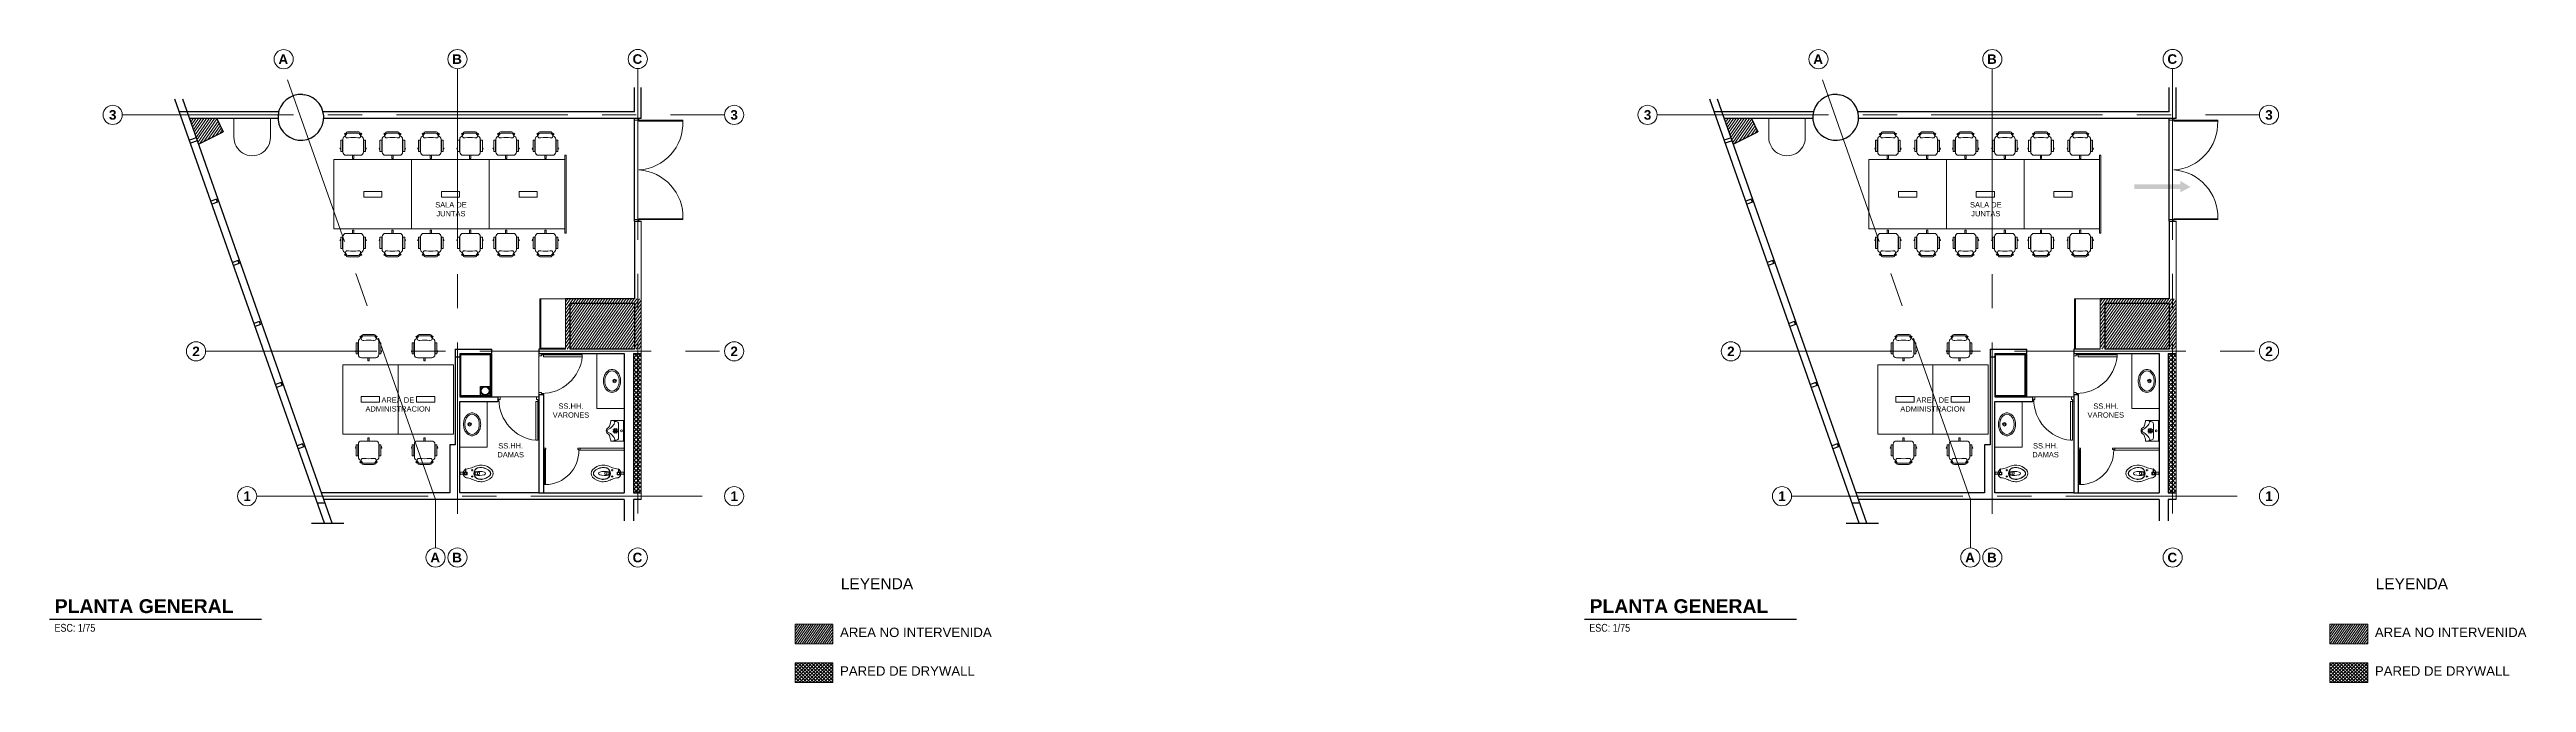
# Model space of a CAD drawing. Header units: millimetres. Extents: x 2107.8 to 2199.3, y 1778.1 to 1795.2.
# Drawn here: x 2107.8 to 2162, y 1780.6 to 1794.5 of the extents above; entities that cross this region are included whole.
import ezdxf
from ezdxf.enums import TextEntityAlignment as Align

# ---------------------------------------------------------------- set-up
doc = ezdxf.new("R2010")
doc.units = ezdxf.units.MM
doc.linetypes.add('CENTRO', pattern=[2, 1.25, -0.25, 0.25, -0.25])
doc.layers.get('0').update_dxf_attribs({"true_color": 0xf7f7f7})
for name, color, linetype, lineweight in [('A-03 DISTRIBUCION PISO 7$0$AREA NO INTERVENIDA', 8, 'Continuous', 5), ('A_MAMPARAS_PUERTAS', 251, 'Continuous', 5), ('AR_EJES', 8, 'CENTRO', 5), ('MOBILIARIOS', 7, 'Continuous', 5), ('TEXTURAS', 253, 'Continuous', 0)]:
    doc.layers.add(name, color=color, linetype=linetype, lineweight=lineweight)
for name, color, linetype in [('AR_HATCH MUROS', 8, 'Continuous'), ('AR_MOBI SQUADRA', 8, 'Continuous'), ('ARTEFACTO', 9, 'Continuous'), ('CARP-2', 2, 'Continuous'), ('DETALLES', 8, 'Continuous'), ('Pavimentos', 8, 'Continuous'), ('Ruta de evacuacion 2', 10, 'Continuous'), ('TABIQUES_General', 3, 'Continuous'), ('TET-TITULOS', 2, 'Continuous'), ('TEXTO', 4, 'Continuous')]:
    doc.layers.add(name, color=color, linetype=linetype)
doc.styles.add('A-03 DISTRIBUCION PISO 7$0$Standard', font='arial.ttf')
doc.styles.add('Acotaciones', font='ARIALN.TTF')
doc.styles.add('Ambientes', font='swisseb.ttf', dxfattribs={"height": 0.15})
doc.styles.add('Nombre Titulos 1-50', font='', dxfattribs={"height": 0.175})
doc.styles.add('TEXTO-100', font='arial.ttf', dxfattribs={"height": 0.15})
doc.styles.get('Nombre Titulos 1-50').set_extended_font_data('Arial', bold=True)

msp = doc.modelspace()

# ---------------------------------------------------------------- texts
at = {"layer": 'A-03 DISTRIBUCION PISO 7$0$AREA NO INTERVENIDA', "attachment_point": 1, "style": 'A-03 DISTRIBUCION PISO 7$0$Standard'}
for s, insert, char_height, width in [('{\\C251;LEYENDA}', (2125.123, 1782.868), 0.243, 18.30989), ('{\\C251;LEYENDA}', (2158.718, 1782.868), 0.243, 18.30989), ('{\\C251;AREA NO INTERVENIDA}', (2125.107, 1781.785), 0.20655, 15.56341), ('{\\C251;AREA NO INTERVENIDA}', (2158.702, 1781.785), 0.20655, 15.56341), ('{\\C251;PARED DE DRYWALL}', (2125.107, 1780.938), 0.20655, 15.56341), ('{\\C251;PARED DE DRYWALL}', (2158.702, 1780.938), 0.20655, 15.56341)]:
    msp.add_mtext(s, dxfattribs=dict(at, insert=insert, char_height=char_height, width=width))
at = {"layer": 'AR_EJES', "linetype": 'Continuous', "style": 'Nombre Titulos 1-50', "text_generation_flag": 6}
for s, p in [('A', (2112.92, 1794.241)), ('B', (2116.724, 1794.242)), ('C', (2120.672, 1794.244)), ('A', (2146.515, 1794.241)), ('B', (2150.319, 1794.242)), ('C', (2154.267, 1794.244)), ('3', (2109.187, 1793.02)), ('3', (2122.789, 1793.02, 0)), ('3', (2142.782, 1793.02)), ('3', (2156.384, 1793.02, 0)), ('2', (2111.011, 1787.84)), ('2', (2122.789, 1787.84)), ('2', (2144.606, 1787.84)), ('2', (2156.384, 1787.84)), ('1', (2112.129, 1784.665)), ('1', (2122.789, 1784.665)), ('1', (2145.724, 1784.665)), ('1', (2156.384, 1784.665)), ('A', (2116.245, 1783.321)), ('B', (2116.724, 1783.321)), ('C', (2120.672, 1783.321)), ('A', (2149.84, 1783.321)), ('B', (2150.319, 1783.321)), ('C', (2154.267, 1783.321))]:
    msp.add_text(s, height=0.21, rotation=180, dxfattribs=at).set_placement(p, align=Align.MIDDLE)
at = {"layer": 'TET-TITULOS', "color": 7, "char_height": 0.11695, "attachment_point": 1, "style": 'TEXTO-100'}
for s, width, insert in [('\\pxqc;AREA DE\\PADMINISTRACION', 0.73118, (2115.062, 1786.831)), ('\\pxqc;SS.HH.\\PVARONES', 0.98308, (2118.725, 1786.698)), ('\\pxqc;AREA DE\\PADMINISTRACION', 0.73118, (2148.657, 1786.831)), ('\\pxqc;SS.HH.\\PVARONES', 0.98308, (2152.32, 1786.698)), ('\\pxqc;SS.HH.\\PDAMAS', 0.73118, (2117.532, 1785.828)), ('\\pxqc;SS.HH.\\PDAMAS', 0.73118, (2151.127, 1785.828))]:
    msp.add_mtext_dynamic_manual_height_columns(s, width=width, gutter_width=0.25, heights=[0], dxfattribs=dict(at, insert=insert))
at = {"layer": 'TEXTO', "color": 7}
for s, height, style, p in [('PLANTA GENERAL', 0.30375, 'Ambientes', (2107.917, 1782.104)), ('PLANTA GENERAL', 0.30375, 'Ambientes', (2141.512, 1782.104)), ('ESC: 1/75', 0.1711, 'Acotaciones', (2107.912, 1781.695)), ('ESC: 1/75', 0.1711, 'Acotaciones', (2141.507, 1781.695))]:
    msp.add_text(s, height=height, dxfattribs=dict(at, style=style)).set_placement(p)
at = {"layer": 'TEXTURAS', "color": 7, "lineweight": 5, "char_height": 0.11695, "attachment_point": 1, "style": 'TEXTO-100'}
for insert in [(2116.225, 1791.109), (2149.82, 1791.109)]:
    msp.add_mtext_dynamic_manual_height_columns('\\pxqc;SALA DE\\PJUNTAS', width=0.73118, gutter_width=0.25, heights=[0], dxfattribs=dict(at, insert=insert))

# ---------------------------------------------------------------- blocks, each defined once
blk = doc.blocks.new('A$C315A2A83')
at = {"layer": 'A_MAMPARAS_PUERTAS', "color": 251, "lineweight": 0}
for points in [[(0.1, 0.875), (0.055, 0.875), (0.055, 0.85), (0, 0.85), (0, 0.9), (0.1, 0.9)], [(0.95, 0.83), (0.95, 0.875), (0.1, 0.875), (0.1, 0.83)], [(0.1, 0.025), (0.055, 0.025), (0.055, 0.05), (0, 0.05), (0, 0), (0.1, 0)]]:
    blk.add_lwpolyline(points, close=True, dxfattribs=at)
blk.add_arc((0.054, 0.926), 0.901, 270.0515, 353.8875, dxfattribs=at)
blk = doc.blocks.new('A$C1FDD0FC0')
at = {"layer": 'A_MAMPARAS_PUERTAS', "color": 251, "lineweight": 0}
for p, q in [((0.036, 0.964), (0.038, 0.964)), ((0.036, 0.964), (0.038, 0.964)), ((2.212, 0.964), (2.214, 0.964)), ((2.212, 0.964), (2.214, 0.964))]:
    blk.add_line(p, q, dxfattribs=at)
for points in [[(0.036, 0.964), (0, 0.964), (0, 1.063), (0.036, 1.063)], [(0.036, 0.964), (0, 0.964), (0, 1.063), (0.036, 1.063)], [(0.056, 0), (0.038, 0), (0.038, 0.964), (0.056, 0.964)], [(0.056, 0), (0.038, 0), (0.038, 0.964), (0.056, 0.964)], [(2.194, 0.002), (2.212, 0.002), (2.212, 0.964), (2.194, 0.964)], [(2.194, 0.002), (2.212, 0.002), (2.212, 0.964), (2.194, 0.964)], [(2.214, 0.964), (2.25, 0.964), (2.25, 1.063), (2.214, 1.063)], [(2.214, 0.964), (2.25, 0.964), (2.25, 1.063), (2.214, 1.063)]]:
    blk.add_lwpolyline(points, close=True, dxfattribs=at)
for centre, radius, start, end in [((0.096, 1.031), 1.031, 267.7623, 356.3132), ((0.096, 1.031), 1.031, 267.7623, 356.3132), ((2.152, 1.031), 1.03, 183.7034, 272.3274), ((2.152, 1.031), 1.03, 183.7034, 272.3274)]:
    blk.add_arc(centre, radius, start, end, dxfattribs=at)
blk = doc.blocks.new('SAPLS512')
at = {"color": 251, "lineweight": 0}
for p, q in [((-0.203, -0.206), (-0.225, -0.206)), ((-0.203, -0.206), (-0.203, -0.163)), ((0.151, -0.11), (-0.151, -0.11)), ((0.203, -0.206), (0.203, -0.163)), ((0.203, -0.206), (0.225, -0.206))]:
    blk.add_line(p, q, dxfattribs=at)
blk.add_lwpolyline([(0.203, -0.28), (0.225, -0.28), (0.225, 0), (-0.225, 0), (-0.225, -0.28), (-0.203, -0.28), (-0.122, -0.303, -0.087584), (-0.081, -0.321, -0.140472), (-0.071, -0.334, 0.652509), (0.071, -0.334, -0.140472), (0.081, -0.321, -0.087584), (0.122, -0.303, 0.011964)], format="xyb", close=True, dxfattribs=at)
for centre, radius in [((-0.045, -0.151), 0.003), ((-0.045, -0.169), 0.003), ((-0.045, -0.187), 0.003), ((-0.045, -0.205), 0.003), ((-0.027, -0.133), 0.003), ((-0.027, -0.151), 0.003), ((-0.027, -0.169), 0.003), ((-0.027, -0.187), 0.003), ((-0.027, -0.205), 0.003), ((-0.027, -0.223), 0.003), ((0, -0.047), 0.02), ((-0.009, -0.133), 0.003), ((-0.009, -0.151), 0.003), ((-0.009, -0.169), 0.003), ((-0.009, -0.187), 0.003), ((-0.009, -0.205), 0.003), ((-0.009, -0.223), 0.003), ((0.009, -0.133), 0.003), ((0.009, -0.151), 0.003), ((0.009, -0.169), 0.003), ((0.009, -0.187), 0.003), ((0.009, -0.205), 0.003), ((0.009, -0.223), 0.003), ((0.027, -0.133), 0.003), ((0.027, -0.151), 0.003), ((0.027, -0.169), 0.003), ((0.027, -0.187), 0.003), ((0.027, -0.205), 0.003), ((0.027, -0.223), 0.003), ((0.045, -0.151), 0.003), ((0.045, -0.169), 0.003), ((0.045, -0.187), 0.003), ((0.045, -0.205), 0.003)]:
    blk.add_circle(centre, radius, dxfattribs=at)
for centre, radius, start, end in [((-0.151, -0.163), 0.0527, 90, 180), ((-0.299, -0.464), 0.296, 24.3502, 70.7867), ((0.002, -0.319), 0.0391, 215.4534, 266.6078), ((-0.002, -0.319), 0.0391, 273.3922, 324.5466), ((0.299, -0.464), 0.296, 109.2133, 155.6498), ((0.151, -0.163), 0.0527, 0, 90)]:
    blk.add_arc(centre, radius, start, end, dxfattribs=at)
blk = doc.blocks.new('A$C50285F30')
at = {"color": 251, "lineweight": 0}
blk.add_arc((0.036, 0.739), 0.739, 270.8605, 0.8817, dxfattribs=at)
at = {"layer": 'CARP-2', "color": 251, "lineweight": 0}
for points in [[(0.025, 0.75), (0.025, 0.77), (0.05, 0.77), (0.05, 0.8), (0, 0.8), (0, 0.75)], [(0.047, 0), (0.025, 0), (0.025, 0.75), (0.047, 0.75)], [(0.775, 0.75), (0.775, 0.77), (0.75, 0.77), (0.75, 0.8), (0.8, 0.8), (0.8, 0.75)]]:
    blk.add_lwpolyline(points, close=True, dxfattribs=at)
blk = doc.blocks.new('Planta WC Carlton ADA fluxometro piso')
at = {"layer": 'ARTEFACTO', "color": 251, "linetype": 'Continuous', "lineweight": 0, "ltscale": 0.01}
for p, q in [((60132, 5191), (60141, 5191)), ((60132, 5191), (60132, 5124)), ((60132, 5124), (60141, 5124)), ((60141, 5191), (60141, 5124)), ((60141, 5178), (60229, 5178)), ((60141, 5134), (60229, 5134)), ((60290, 5188), (60229, 5188)), ((60229, 5188), (60229, 5127)), ((60229, 5127), (60255, 5127)), ((60255, 5128), (60255, 5064)), ((60263, 5128), (60263, 5064)), ((60263, 5127), (60290, 5127)), ((60290, 5127), (60290, 5188))]:
    blk.add_line(p, q, dxfattribs=at)
at = {"layer": 'ARTEFACTO', "color": 251, "linetype": 'Continuous', "lineweight": 0}
for p, q in [((60422, 5228), (60376, 5228)), ((60422, 5088), (60376, 5088)), ((60399, 5251), (60399, 5204)), ((60399, 5111), (60399, 5064)), ((60561, 5170), (60561, 5146))]:
    blk.add_line(p, q, dxfattribs=at)
at = {"layer": 'ARTEFACTO', "color": 251, "linetype": 'Continuous', "lineweight": 0, "ltscale": 0.01}
blk.add_circle((60259, 5158), 29.8, dxfattribs=at)
at = {"layer": 'ARTEFACTO', "color": 251, "linetype": 'Continuous', "lineweight": 0}
for centre, radius in [((60259, 5158), 27.8), ((60259, 5158), 20.2), ((60399, 5228), 7.14), ((60399, 5088), 7.14)]:
    blk.add_circle(centre, radius, dxfattribs=at)
for centre, radius, start, end in [((60311, 5158), 106, 127.6997, 232.3003), ((60277, 5201), 50.8, 98.3972, 127.6997), ((60277, 5114), 50.8, 232.3003, 261.6028), ((60259, 5064), 4.07, 180, 0), ((60181, 5853), 608, 278.3972, 290.031), ((60181, 4463), 608, 69.969, 81.6028), ((61010, 3856), 1555, 109.0469, 113.5193), ((61010, 6459), 1555, 246.4807, 250.9531), ((60566, 5158), 129, 111.8669, 248.1331), ((60566, 5158), 126, 111.8669, 248.1331), ((60509, 5158), 55.8, 142.7784, 217.2217), ((60475, 5184), 12.7, 98.5007, 142.7784), ((60475, 5132), 12.7, 217.2217, 261.4581), ((60523, 5158), 57, 164.5629, 180), ((60523, 5158), 57, 180, 195.4371), ((60507, 5162), 40.8, 146.3099, 164.5629), ((60507, 5153), 40.8, 195.4371, 213.6901), ((60551, 4674), 528, 76.9883, 98.5007), ((60497, 5169), 29, 121.8535, 146.3099), ((60497, 5147), 29, 213.6901, 238.1465), ((60551, 5640), 526, 261.4581, 283.0477), ((60491, 5179), 17.3, 90, 121.8535), ((60491, 5137), 17.3, 238.1465, 270), ((60491, 5179), 17.3, 58.1465, 90), ((60491, 5137), 17.3, 270, 301.8535), ((60473, 5019), 178, 61.6662, 83.0287), ((60473, 5296), 178, 276.9713, 298.3338), ((60485, 5169), 29, 33.6901, 58.1465), ((60485, 5147), 29, 301.8535, 326.3099), ((60598, 5025), 315, 85.8332, 107.569), ((60598, 5290), 315, 252.431, 274.1668), ((60475, 5162), 40.8, 15.4371, 33.6901), ((60475, 5153), 40.8, 326.3099, 344.5629), ((60460, 5158), 57, 360, 15.4371), ((60460, 5158), 57, 344.5629, 0), ((60598, 5025), 264, 86.0809, 107.569), ((60598, 5290), 264, 252.431, 273.919), ((60598, 5025), 261, 86.0809, 107.569), ((60598, 5290), 261, 252.431, 273.919), ((60555, 5170), 6.35, 0, 61.6662), ((60555, 5146), 6.35, 298.3338, 0), ((60579, 4989), 299, 45.0092, 83.0633), ((60579, 5326), 299, 276.9374, 314.9901), ((60579, 4989), 302, 44.9751, 83.0633), ((60579, 5326), 302, 276.9374, 315.0242), ((60579, 4989), 353, 44.5554, 83.2823), ((60579, 5326), 353, 276.7183, 315.444), ((60663, 5158), 31.6, 282.6804, 77.3196), ((60737, 5158), 68.6, 321.53, 38.4701), ((60737, 5158), 71.8, 321.384, 38.6161), ((60737, 5158), 123, 319.9266, 40.0733)]:
    blk.add_arc(centre, radius, start, end, dxfattribs=at)
blk = doc.blocks.new('Silla')
at = {"color": 251, "lineweight": 0}
for p, q in [((0, 0.108), (0, -0.108)), ((0.008, 0.136), (0.055, 0.171)), ((0.046, 0.19), (0.028, 0.165)), ((0.028, 0.165), (0.037, 0.158)), ((0.029, 0.1), (0.029, -0.1)), ((0.088, 0.171), (0.037, 0.135)), ((0.072, 0.171), (0.046, 0.19)), ((0.055, 0.171), (0.088, 0.171)), ((0.088, 0.171), (0.088, 0.165)), ((0.131, 0.124), (0.131, 0.104)), ((0.337, 0.225), (0.339, 0.232)), ((0.352, 0.27), (0.359, 0.29)), ((0.359, 0.29), (0.389, 0.28)), ((0.371, 0.232), (0.368, 0.225)), ((0.389, 0.28), (0.385, 0.27)), ((0.512, 0.014), (0.581, 0.014)), ((0.581, 0.014), (0.581, -0.015)), ((0.008, -0.136), (0.055, -0.171)), ((0.028, -0.165), (0.037, -0.158)), ((0.046, -0.19), (0.028, -0.165)), ((0.088, -0.171), (0.037, -0.135)), ((0.072, -0.171), (0.046, -0.19)), ((0.055, -0.171), (0.088, -0.171)), ((0.088, -0.171), (0.088, -0.165)), ((0.131, -0.124), (0.131, -0.104)), ((0.337, -0.225), (0.34, -0.233)), ((0.353, -0.271), (0.359, -0.29)), ((0.359, -0.29), (0.389, -0.28)), ((0.372, -0.233), (0.368, -0.225)), ((0.389, -0.28), (0.385, -0.271)), ((0.581, -0.015), (0.512, -0.015))]:
    blk.add_line(p, q, dxfattribs=at)
for points in [[(0.159, -0.225), (0.442, -0.225, 0.414214), (0.512, -0.155), (0.512, 0.155, 0.414214), (0.442, 0.225), (0.159, 0.225, 0.370959), (0.09, 0.165)], [(0.09, -0.165, 0.374747), (0.159, -0.225)]]:
    blk.add_lwpolyline(points, format="xyb", dxfattribs=at)
for points in [[(0.184, 0.27), (0.428, 0.27), (0.428, 0.232), (0.184, 0.232)], [(0.184, -0.271), (0.428, -0.271), (0.428, -0.233), (0.184, -0.233)]]:
    blk.add_lwpolyline(points, close=True, dxfattribs=at)
for centre, radius, start, end in [((0.064, 0.105), 0.0641, 151.0116, 177.0775), ((0.097, 0.103), 0.0686, 152.0679, 182.1656), ((0.093, 0.126), 0.0387, 356.8491, 112.9184), ((0.866, 0), 0.742, 171.9043, 188.0957), ((0.064, -0.105), 0.0641, 182.9225, 208.9884), ((0.097, -0.103), 0.0686, 177.8344, 207.9321), ((0.093, -0.126), 0.0387, 247.0816, 3.1509)]:
    blk.add_arc(centre, radius, start, end, dxfattribs=at)
blk = doc.blocks.new('SAPLS501')
at = {"color": 251, "lineweight": 0}
for points in [[(0, -0.101, 0.075373), (-0.099, -0.116, 0.085733), (-0.177, -0.155, 0.106084), (-0.233, -0.219, 0.12693), (-0.25, -0.288, 0.12693), (-0.233, -0.357, 0.106084), (-0.177, -0.421, 0.085733), (-0.099, -0.461, 0.075373), (0, -0.476, 0.075373), (0.099, -0.461, 0.085733), (0.177, -0.421, 0.106084), (0.233, -0.357, 0.12693), (0.25, -0.288, 0.12693), (0.233, -0.219, 0.106084), (0.177, -0.155, 0.085733), (0.099, -0.116, 0.075373)], [(0, -0.131, 0.075373), (-0.09, -0.144, 0.085733), (-0.159, -0.179, 0.106084), (-0.206, -0.234, 0.12693), (-0.22, -0.288, 0.12693), (-0.206, -0.342, 0.106084), (-0.159, -0.397, 0.085733), (-0.09, -0.432, 0.075373), (0, -0.446, 0.075373), (0.09, -0.432, 0.085733), (0.159, -0.397, 0.106084), (0.206, -0.342, 0.12693), (0.22, -0.288, 0.12693), (0.206, -0.234, 0.106084), (0.159, -0.179, 0.085733), (0.09, -0.144, 0.075373)]]:
    blk.add_lwpolyline(points, format="xyb", close=True, dxfattribs=at)
for radius in [0.04, 0.02]:
    blk.add_circle((0, -0.233), radius, dxfattribs=at)
blk = doc.blocks.new('bidon de agua')
at = {"color": 7}
blk.add_lwpolyline([(-2.4, 2.3), (2.4, 2.3), (2.4, -2.4), (-2.4, -2.4)], close=True, dxfattribs=at)
for radius in [2.23, 2.02]:
    blk.add_circle((0, 0), radius, dxfattribs=at)

# ---------------------------------------------------------------- hatches: boundary and pattern name
at = {"layer": 'AR_HATCH MUROS', "lineweight": 0}
h = msp.add_hatch(dxfattribs=at)
h.set_pattern_fill('ANSI37', color=256, scale=0.02, style=0)
h.paths.add_polyline_path([(2120.68, 1787.79), (2120.585, 1787.79), (2120.585, 1784.74), (2120.68, 1784.74)])
h.paths.add_polyline_path([(2120.755, 1787.79), (2120.68, 1787.79), (2120.68, 1784.74), (2120.755, 1784.74)])
h = msp.add_hatch(dxfattribs=at)
h.set_pattern_fill('ANSI37', color=256, scale=0.02, style=0)
h.set_pattern_definition([(45, (33.59494, 0), (-0.0449012806, 0.0449012806), []), (135, (33.59494, 0), (-0.0449012806, -0.0449012806), [])])
h.paths.add_polyline_path([(2154.275, 1787.79), (2154.18, 1787.79), (2154.18, 1784.74), (2154.275, 1784.74)])
h.paths.add_polyline_path([(2154.35, 1787.79), (2154.275, 1787.79), (2154.275, 1784.74), (2154.35, 1784.74)])
h = msp.add_hatch(dxfattribs=at)
h.set_pattern_fill('ANSI37', color=256, scale=0.017, style=0)
h.set_pattern_definition([(45, (321.678286, 267.189894), (-0.0381660885, 0.0381660885), []), (135, (321.678286, 267.189894), (-0.0381660885, -0.0381660885), [])])
h.paths.add_polyline_path([(2124.123, 1781.016), (2124.95, 1781.016), (2124.95, 1780.582), (2124.123, 1780.582)])
h = msp.add_hatch(dxfattribs=at)
h.set_pattern_fill('ANSI37', color=256, scale=0.017, style=0)
h.set_pattern_definition([(45, (355.273223, 267.189894), (-0.0381660885, 0.0381660885), []), (135, (355.273223, 267.189894), (-0.0381660885, -0.0381660885), [])])
h.paths.add_polyline_path([(2157.718, 1781.016), (2158.545, 1781.016), (2158.545, 1780.582), (2157.718, 1780.582)])
at = {"layer": 'Ruta de evacuacion 2', "ltscale": 0.5}
h = msp.add_hatch(color=1, dxfattribs=at)
h.dxf.hatch_style = 1
h.paths.add_polyline_path([(2154.162, 1791.499), (2153.741, 1791.499), (2153.74, 1791.4), (2154.162, 1791.4)])
h.paths.add_polyline_path([(2153.741, 1791.499), (2153.433, 1791.499), (2153.433, 1791.4), (2153.74, 1791.4)])
h.paths.add_polyline_path([(2154.44, 1791.575), (2154.44, 1791.499), (2154.162, 1791.499), (2154.162, 1791.4), (2154.44, 1791.4), (2154.44, 1791.323), (2154.666, 1791.442)])
at = {"layer": 'TEXTURAS', "lineweight": 0}
h = msp.add_hatch(dxfattribs=at)
h.set_pattern_fill('LINE', color=251, scale=0.015, angle=55)
h.paths.add_polyline_path([(2111.465, 1792.94), (2110.867, 1792.94), (2111.064, 1792.38), (2111.601, 1792.65)])
h = msp.add_hatch(dxfattribs=at)
h.set_pattern_fill('LINE', color=251, scale=0.015, angle=55)
h.set_pattern_definition([(55, (33.594937, 0), (-0.0390121161, 0.0273165778), [])])
h.paths.add_polyline_path([(2145.06, 1792.94), (2144.462, 1792.94), (2144.659, 1792.38), (2145.196, 1792.65)])
h = msp.add_hatch(dxfattribs=at)
h.set_pattern_fill('LINE', color=251, scale=0.015, angle=55)
h.set_pattern_definition([(55, (-4.853025, 0), (-0.0390121161, 0.0273165778), [])])
h.paths.add_polyline_path([(2120.755, 1788.99), (2119.095, 1788.99), (2119.095, 1787.89), (2120.755, 1787.89)])
h = msp.add_hatch(dxfattribs=at)
h.set_pattern_fill('LINE', color=251, scale=0.015, angle=55)
h.set_pattern_definition([(55, (28.74191, 0), (-0.0390121161, 0.0273165778), [])])
h.paths.add_polyline_path([(2154.35, 1788.99), (2152.69, 1788.99), (2152.69, 1787.89), (2154.35, 1787.89)])
h = msp.add_hatch(dxfattribs=at)
h.set_pattern_fill('LINE', color=251, scale=0.01275, angle=55)
h.set_pattern_definition([(55, (321.678286, 267.189894), (-0.0331602987, 0.0232190911), [])])
h.paths.add_polyline_path([(2124.123, 1781.862), (2124.95, 1781.862), (2124.95, 1781.429), (2124.123, 1781.429)])
h = msp.add_hatch(dxfattribs=at)
h.set_pattern_fill('LINE', color=251, scale=0.01275, angle=55)
h.set_pattern_definition([(55, (355.273223, 267.189894), (-0.0331602987, 0.0232190911), [])])
h.paths.add_polyline_path([(2157.718, 1781.862), (2158.545, 1781.862), (2158.545, 1781.429), (2157.718, 1781.429)])

# ---------------------------------------------------------------- linework, layer by layer
at = {"color": 7}
for p, q in [((2113.346, 1793.465), (2113.379, 1793.461)), ((2120.605, 1793.09), (2120.605, 1793.623)), ((2120.755, 1792.94), (2120.755, 1793.621)), ((2146.941, 1793.465), (2146.974, 1793.461)), ((2154.2, 1793.09), (2154.2, 1793.623)), ((2154.35, 1792.94), (2154.35, 1793.621)), ((2113.819, 1784.075), (2110.548, 1793.364)), ((2112.82, 1793.09), (2110.645, 1793.09)), ((2113.989, 1784.075), (2110.718, 1793.364)), ((2111.465, 1792.94), (2110.867, 1792.94)), ((2112.805, 1792.94), (2111.465, 1792.94)), ((2111.465, 1792.94), (2111.601, 1792.65)), ((2113.805, 1793.09), (2113.79, 1793.09)), ((2120.605, 1793.09), (2113.805, 1793.09)), ((2120.755, 1792.94), (2113.805, 1792.94)), ((2120.605, 1790.69), (2120.605, 1792.94)), ((2147.414, 1784.075), (2144.143, 1793.364)), ((2146.414, 1793.09), (2144.24, 1793.09)), ((2147.584, 1784.075), (2144.313, 1793.364)), ((2145.06, 1792.94), (2144.462, 1792.94)), ((2146.4, 1792.94), (2145.06, 1792.94)), ((2145.06, 1792.94), (2145.196, 1792.65)), ((2147.4, 1793.09), (2147.385, 1793.09)), ((2154.2, 1793.09), (2147.4, 1793.09)), ((2154.35, 1792.94), (2147.4, 1792.94)), ((2154.2, 1790.69), (2154.2, 1792.94)), ((2111.014, 1792.521), (2110.864, 1792.468)), ((2111.038, 1792.455), (2110.887, 1792.402)), ((2111.064, 1792.38), (2111.601, 1792.65)), ((2144.609, 1792.521), (2144.459, 1792.468)), ((2144.633, 1792.455), (2144.482, 1792.402)), ((2144.659, 1792.38), (2145.196, 1792.65)), ((2111.458, 1791.172), (2111.335, 1791.129)), ((2111.481, 1791.106), (2111.358, 1791.063)), ((2111.481, 1791.106), (2111.458, 1791.172)), ((2145.053, 1791.172), (2144.93, 1791.129)), ((2145.076, 1791.106), (2144.953, 1791.063)), ((2145.076, 1791.106), (2145.053, 1791.172)), ((2120.605, 1790.69), (2120.605, 1788.99)), ((2120.605, 1790.69), (2120.755, 1790.69)), ((2154.2, 1790.69), (2154.2, 1788.99)), ((2154.2, 1790.69), (2154.35, 1790.69)), ((2111.93, 1789.832), (2111.807, 1789.789)), ((2111.953, 1789.766), (2111.83, 1789.723)), ((2111.953, 1789.766), (2111.93, 1789.832)), ((2145.524, 1789.832), (2145.402, 1789.789)), ((2145.548, 1789.766), (2145.425, 1789.723)), ((2145.548, 1789.766), (2145.524, 1789.832)), ((2120.605, 1788.99), (2119.095, 1788.99)), ((2120.605, 1788.89), (2119.195, 1788.89)), ((2119.195, 1788.89), (2119.195, 1787.89)), ((2120.605, 1788.89), (2120.605, 1787.89)), ((2154.2, 1788.99), (2152.69, 1788.99)), ((2154.2, 1788.89), (2152.79, 1788.89)), ((2152.79, 1788.89), (2152.79, 1787.89)), ((2154.2, 1788.89), (2154.2, 1787.89)), ((2112.401, 1788.493), (2112.279, 1788.45)), ((2112.424, 1788.427), (2112.302, 1788.384)), ((2112.424, 1788.427), (2112.401, 1788.493)), ((2145.996, 1788.493), (2145.873, 1788.45)), ((2146.019, 1788.427), (2145.897, 1788.384)), ((2146.019, 1788.427), (2145.996, 1788.493)), ((2116.685, 1787.89), (2117.485, 1787.89)), ((2116.685, 1787.89), (2116.685, 1785.79)), ((2116.785, 1787.79), (2116.785, 1786.84)), ((2116.785, 1787.79), (2117.485, 1787.79)), ((2117.485, 1787.79), (2117.485, 1787.89)), ((2118.515, 1787.89), (2118.515, 1787.79)), ((2119.095, 1787.89), (2118.515, 1787.89)), ((2118.515, 1787.79), (2120.385, 1787.79)), ((2120.605, 1787.89), (2119.195, 1787.89)), ((2120.385, 1787.79), (2120.385, 1784.74)), ((2120.585, 1787.79), (2120.585, 1784.74)), ((2120.585, 1787.79), (2120.755, 1787.79)), ((2150.28, 1787.89), (2151.08, 1787.89)), ((2150.28, 1787.89), (2150.28, 1785.79)), ((2150.38, 1787.79), (2151.08, 1787.79)), ((2150.38, 1787.79), (2150.38, 1786.84)), ((2151.08, 1787.79), (2151.08, 1787.89)), ((2152.69, 1787.89), (2152.11, 1787.89)), ((2152.11, 1787.89), (2152.11, 1787.79)), ((2152.11, 1787.79), (2153.98, 1787.79)), ((2154.2, 1787.89), (2152.79, 1787.89)), ((2153.98, 1787.79), (2153.98, 1784.74)), ((2154.18, 1787.79), (2154.35, 1787.79)), ((2154.18, 1787.79), (2154.18, 1784.74)), ((2112.873, 1787.154), (2112.75, 1787.111)), ((2112.896, 1787.088), (2112.773, 1787.044)), ((2112.896, 1787.088), (2112.873, 1787.154)), ((2146.468, 1787.154), (2146.345, 1787.111)), ((2146.491, 1787.088), (2146.368, 1787.044)), ((2146.491, 1787.088), (2146.468, 1787.154)), ((2116.785, 1786.84), (2117.615, 1786.84)), ((2116.785, 1784.74), (2116.785, 1786.74)), ((2116.785, 1786.74), (2117.615, 1786.74)), ((2117.615, 1786.84), (2117.615, 1786.74)), ((2118.515, 1786.89), (2118.515, 1784.74)), ((2118.515, 1786.89), (2118.615, 1786.89)), ((2118.615, 1786.89), (2118.615, 1784.741)), ((2150.38, 1786.84), (2151.21, 1786.84)), ((2150.38, 1784.74), (2150.38, 1786.74)), ((2150.38, 1786.74), (2151.21, 1786.74)), ((2151.21, 1786.84), (2151.21, 1786.74)), ((2152.11, 1786.89), (2152.21, 1786.89)), ((2152.11, 1786.89), (2152.11, 1784.74)), ((2152.21, 1786.89), (2152.21, 1784.741)), ((2113.344, 1785.814), (2113.222, 1785.771)), ((2113.368, 1785.748), (2113.245, 1785.705)), ((2113.368, 1785.748), (2113.344, 1785.814)), ((2116.685, 1785.79), (2116.565, 1785.79)), ((2116.565, 1785.79), (2116.565, 1784.74)), ((2146.939, 1785.814), (2146.817, 1785.771)), ((2146.963, 1785.748), (2146.84, 1785.705)), ((2146.963, 1785.748), (2146.939, 1785.814)), ((2150.28, 1785.79), (2150.16, 1785.79)), ((2150.16, 1785.79), (2150.16, 1784.74)), ((2113.834, 1784.513), (2113.665, 1784.513)), ((2116.565, 1784.74), (2113.755, 1784.74)), ((2120.385, 1784.59), (2113.808, 1784.59)), ((2118.515, 1784.74), (2116.785, 1784.74)), ((2118.515, 1784.74), (2120.385, 1784.74)), ((2120.385, 1784.59), (2120.385, 1784.124)), ((2120.585, 1784.74), (2120.755, 1784.74)), ((2120.755, 1784.59), (2120.585, 1784.59)), ((2120.585, 1784.59), (2120.585, 1784.124)), ((2147.429, 1784.513), (2147.26, 1784.513)), ((2150.16, 1784.74), (2147.35, 1784.74)), ((2153.98, 1784.59), (2147.403, 1784.59)), ((2152.11, 1784.74), (2150.38, 1784.74)), ((2152.11, 1784.74), (2153.98, 1784.74)), ((2153.98, 1784.59), (2153.98, 1784.124)), ((2154.18, 1784.74), (2154.35, 1784.74)), ((2154.18, 1784.59), (2154.18, 1784.124)), ((2154.35, 1784.59), (2154.18, 1784.59)), ((2113.537, 1784.075), (2114.244, 1784.075)), ((2147.132, 1784.075), (2147.839, 1784.075))]:
    msp.add_line(p, q, dxfattribs=at)
for p, q in [((2116.785, 1787.713), (2116.685, 1787.713)), ((2150.38, 1787.713), (2150.28, 1787.713))]:
    msp.add_line(p, q)
for centre in [(2113.305, 1792.966), (2146.9, 1792.966)]:
    msp.add_arc(centre, 0.501, 85.3098, 81.4781, dxfattribs=at)
at = {"layer": 'A-03 DISTRIBUCION PISO 7$0$AREA NO INTERVENIDA'}
for points in [[(2124.123, 1781.862), (2124.95, 1781.862), (2124.95, 1781.429), (2124.123, 1781.429)], [(2157.718, 1781.862), (2158.545, 1781.862), (2158.545, 1781.429), (2157.718, 1781.429)], [(2124.123, 1781.016), (2124.95, 1781.016), (2124.95, 1780.582), (2124.123, 1780.582)], [(2157.718, 1781.016), (2158.545, 1781.016), (2158.545, 1780.582), (2157.718, 1780.582)]]:
    msp.add_lwpolyline(points, close=True, dxfattribs=at)
at = {"layer": 'AR_EJES', "ltscale": 3}
for p, q in [((2116.253, 1784.59), (2112.928, 1794.031)), ((2116.732, 1794.032), (2116.732, 1783.531)), ((2120.68, 1794.034), (2120.68, 1783.531)), ((2149.848, 1784.59), (2146.523, 1794.031)), ((2150.327, 1794.032), (2150.327, 1783.531)), ((2154.275, 1794.034), (2154.275, 1783.531)), ((2109.397, 1793.02), (2122.579, 1793.02, 0)), ((2142.992, 1793.02), (2156.173, 1793.02, 0)), ((2111.221, 1787.84), (2122.579, 1787.84)), ((2144.816, 1787.84), (2156.173, 1787.84)), ((2112.339, 1784.665), (2122.579, 1784.665)), ((2116.253, 1784.59), (2116.253, 1783.531)), ((2145.934, 1784.665), (2156.173, 1784.665)), ((2149.848, 1784.59), (2149.848, 1783.531))]:
    msp.add_line(p, q, dxfattribs=at)
at = {"layer": 'AR_EJES', "linetype": 'Continuous'}
for centre in [(2112.928, 1794.241), (2116.732, 1794.242), (2120.68, 1794.244), (2146.523, 1794.241), (2150.327, 1794.242), (2154.275, 1794.244), (2109.187, 1793.02), (2122.789, 1793.02, 0), (2142.782, 1793.02), (2156.383, 1793.02, 0), (2111.011, 1787.84), (2122.789, 1787.84), (2144.606, 1787.84), (2156.383, 1787.84), (2112.129, 1784.665), (2122.789, 1784.665), (2145.724, 1784.665), (2156.383, 1784.665), (2116.253, 1783.321), (2116.732, 1783.321), (2120.68, 1783.321), (2149.848, 1783.321), (2150.327, 1783.321), (2154.275, 1783.321)]:
    msp.add_circle(centre, 0.21, dxfattribs=at)
at = {"layer": 'AR_MOBI SQUADRA', "color": 7, "lineweight": 0}
for p, q in [((2120.385, 1785.72), (2119.415, 1785.72)), ((2119.415, 1785.72), (2119.415, 1785.67)), ((2120.385, 1785.67), (2119.415, 1785.67)), ((2153.98, 1785.72), (2153.01, 1785.72)), ((2153.01, 1785.72), (2153.01, 1785.67)), ((2153.98, 1785.67), (2153.01, 1785.67))]:
    msp.add_line(p, q, dxfattribs=at)
at = {"layer": 'DETALLES', "color": 7}
for p, q in [((2107.804, 1781.969), (2112.444, 1781.969)), ((2141.399, 1781.969), (2146.039, 1781.969))]:
    msp.add_line(p, q, dxfattribs=at)
at = {"layer": 'MOBILIARIOS', "lineweight": 5}
for p, q in [((2149.325, 1792.04), (2149.325, 1790.52)), ((2151.025, 1792.04), (2151.025, 1790.52)), ((2118.555, 1788.63), (2118.535, 1788.63)), ((2118.555, 1788.99), (2118.555, 1787.91)), ((2152.15, 1788.63), (2152.13, 1788.63)), ((2152.15, 1788.99), (2152.15, 1787.89)), ((2118.555, 1788.27), (2118.535, 1788.27)), ((2152.15, 1788.27), (2152.13, 1788.27)), ((2116.785, 1787.78, 0.714), (2116.785, 1786.85, 0.714)), ((2117.465, 1787.78, 0.064), (2116.785, 1787.78, 0.064)), ((2117.445, 1787.76, 0.064), (2116.805, 1787.76, 0.064)), ((2116.805, 1787.76, 0.064), (2116.805, 1786.87, 0.064)), ((2117.465, 1787.76, 0.474), (2116.805, 1787.76, 0.474)), ((2116.805, 1787.76, 0.474), (2116.805, 1786.87, 0.474)), ((2116.805, 1787.76, 0.084), (2116.805, 1786.87, 0.084)), ((2116.805, 1786.87, 0.714), (2116.805, 1787.76, 0.714)), ((2117.445, 1786.87, 0.064), (2117.445, 1787.76, 0.064)), ((2117.465, 1787.32, 0.714), (2117.465, 1787.78, 0.714)), ((2117.465, 1787.78, 0.714), (2117.485, 1787.78, 0.714)), ((2117.465, 1786.87, 0.474), (2117.465, 1787.76, 0.474)), ((2117.465, 1786.87, 0.084), (2117.465, 1787.76, 0.084)), ((2117.485, 1787.78, 0.714), (2117.485, 1787.32, 0.714)), ((2149.029, 1787.546), (2149.029, 1786.026)), ((2151.06, 1787.78, 0.064), (2150.38, 1787.78, 0.064)), ((2151.06, 1787.76, 0.474), (2150.4, 1787.76, 0.474)), ((2151.04, 1787.76, 0.064), (2150.4, 1787.76, 0.064)), ((2150.4, 1787.76, 0.064), (2150.4, 1786.87, 0.064)), ((2151.04, 1786.87, 0.064), (2151.04, 1787.76, 0.064)), ((2151.06, 1787.32, 0.714), (2151.06, 1787.78, 0.714)), ((2151.06, 1787.78, 0.714), (2151.08, 1787.78, 0.714)), ((2151.08, 1787.78, 0.714), (2151.08, 1787.32, 0.714)), ((2117.465, 1786.85, 0.714), (2117.465, 1787.32, 0.714)), ((2117.485, 1787.32, 0.714), (2117.485, 1786.85, 0.714)), ((2151.06, 1786.85, 0.714), (2151.06, 1787.32, 0.714)), ((2151.08, 1787.32, 0.714), (2151.06, 1787.32, 0.714)), ((2151.08, 1787.32, 0.714), (2151.08, 1786.85, 0.714)), ((2116.785, 1786.85, 0.714), (2117.465, 1786.85, 0.714)), ((2116.805, 1786.87, 0.064), (2117.445, 1786.87, 0.064)), ((2116.805, 1786.87, 0.474), (2117.465, 1786.87, 0.474)), ((2116.805, 1786.87, 0.084), (2117.465, 1786.87, 0.084)), ((2117.465, 1786.87, 0.714), (2116.805, 1786.87, 0.714)), ((2117.465, 1786.85, 0.714), (2117.465, 1786.87, 0.714)), ((2117.485, 1786.85, 0.714), (2117.465, 1786.85, 0.714)), ((2150.4, 1786.87, 0.474), (2151.06, 1786.87, 0.474)), ((2150.4, 1786.87, 0.064), (2151.04, 1786.87, 0.064)), ((2151.08, 1786.85, 0.714), (2151.06, 1786.85, 0.714))]:
    msp.add_line(p, q, dxfattribs=at)
at = {"layer": 'MOBILIARIOS', "lineweight": 5, "extrusion": (-2.23767e-27, -4.88408e-28, -1)}
for p, q in [((2116.785, 1787.78, 0.064), (2116.785, 1786.85, 0.064)), ((2116.805, 1786.87, 0.064), (2116.805, 1787.76, 0.064)), ((2150.38, 1787.78, 0.064), (2150.38, 1786.85, 0.064)), ((2116.785, 1786.85, 0.064), (2117.465, 1786.85, 0.064)), ((2117.465, 1786.87, 0.064), (2116.805, 1786.87, 0.064)), ((2117.465, 1786.85, 0.064), (2117.465, 1786.87, 0.064)), ((2150.38, 1786.85, 0.064), (2151.06, 1786.85, 0.064))]:
    msp.add_line(p, q, dxfattribs=at)
at = {"layer": 'MOBILIARIOS', "lineweight": 5, "extrusion": (-1, 7.9602e-16, 1.03793e-27)}
for p, q in [((2116.785, 1787.78, 0.714), (2116.785, 1786.85, 0.714)), ((2116.785, 1787.78, 0.064), (2116.785, 1786.85, 0.064)), ((2116.805, 1787.76, 0.064), (2116.805, 1786.87, 0.064)), ((2116.805, 1786.87, 0.004), (2116.805, 1787.76, 0.004)), ((2116.785, 1786.85, 0.064), (2116.785, 1786.85, 0.714)), ((2116.805, 1786.87, 0.004), (2116.805, 1786.87, 0.064))]:
    msp.add_line(p, q, dxfattribs=at)
at = {"layer": 'MOBILIARIOS', "lineweight": 5, "extrusion": (-1.03793e-27, 7.6266e-43, -1)}
for p, q in [((2116.805, 1786.87, 0.004), (2116.805, 1787.76, 0.004)), ((2116.805, 1786.87, 0.454), (2116.805, 1787.76, 0.454)), ((2117.445, 1787.76, 0.004), (2117.445, 1786.87, 0.004)), ((2117.465, 1787.76, 0.454), (2117.465, 1786.87, 0.454)), ((2117.445, 1786.87, 0.004), (2116.805, 1786.87, 0.004)), ((2117.465, 1786.87, 0.454), (2116.805, 1786.87, 0.454))]:
    msp.add_line(p, q, dxfattribs=at)
at = {"layer": 'MOBILIARIOS', "lineweight": 5, "extrusion": (-1, 3.9282e-13, 1.03793e-27)}
for p, q in [((2116.805, 1787.76, 0.474), (2116.805, 1786.87, 0.474)), ((2116.805, 1786.87, 0.454), (2116.805, 1787.76, 0.454)), ((2116.805, 1787.76, 0.084), (2116.805, 1786.87, 0.084)), ((2116.805, 1786.87, 0.064), (2116.805, 1787.76, 0.064)), ((2116.805, 1786.87, 0.454), (2116.805, 1786.87, 0.474)), ((2116.805, 1786.87, 0.064), (2116.805, 1786.87, 0.084))]:
    msp.add_line(p, q, dxfattribs=at)
at = {"layer": 'MOBILIARIOS', "lineweight": 5, "extrusion": (-6.17681e-28, -8.40003e-29, -1)}
for p, q in [((2116.805, 1786.87, 0.064), (2116.805, 1787.76, 0.064)), ((2117.465, 1787.76, 0.064), (2117.465, 1786.87, 0.064)), ((2117.465, 1786.87, 0.064), (2116.805, 1786.87, 0.064))]:
    msp.add_line(p, q, dxfattribs=at)
at = {"layer": 'MOBILIARIOS', "lineweight": 5, "extrusion": (1, -3.9282e-13, -1.03793e-27)}
for p, q in [((2116.805, 1786.87, 0.714), (2116.805, 1787.76, 0.714)), ((2116.805, 1786.87, 0.064), (2116.805, 1787.76, 0.064)), ((2116.805, 1786.87, 0.064), (2116.805, 1786.87, 0.714))]:
    msp.add_line(p, q, dxfattribs=at)
at = {"layer": 'MOBILIARIOS', "lineweight": 5, "extrusion": (1, -7.84843e-13, -1.03793e-27)}
for p, q in [((2117.445, 1786.87, 0.064), (2117.445, 1787.76, 0.064)), ((2117.445, 1787.76, 0.004), (2117.445, 1786.87, 0.004)), ((2117.445, 1786.87, 0.004), (2117.445, 1786.87, 0.064))]:
    msp.add_line(p, q, dxfattribs=at)
at = {"layer": 'MOBILIARIOS', "lineweight": 5, "extrusion": (1, -7.9602e-16, -1.03793e-27)}
for p, q in [((2117.465, 1786.87, 0.474), (2117.465, 1787.76, 0.474)), ((2117.465, 1787.76, 0.454), (2117.465, 1786.87, 0.454)), ((2117.465, 1786.87, 0.084), (2117.465, 1787.76, 0.084)), ((2117.465, 1787.76, 0.064), (2117.465, 1786.87, 0.064)), ((2117.465, 1786.87, 0.454), (2117.465, 1786.87, 0.474)), ((2117.465, 1786.87, 0.064), (2117.465, 1786.87, 0.084)), ((2117.465, 1786.85, 0.714), (2117.465, 1786.87, 0.714)), ((2117.465, 1786.87, 0.064), (2117.465, 1786.87, 0.714)), ((2117.465, 1786.85, 0.064), (2117.465, 1786.87, 0.064)), ((2117.465, 1786.85, 0.064), (2117.465, 1786.85, 0.714))]:
    msp.add_line(p, q, dxfattribs=at)
at = {"layer": 'MOBILIARIOS', "lineweight": 5, "extrusion": (1.41289e-25, -9.50895e-41, -1)}
for p, q in [((2117.465, 1787.32, 0.064), (2117.465, 1786.85, 0.064)), ((2117.485, 1786.85, 0.064), (2117.485, 1787.32, 0.064)), ((2117.465, 1786.85, 0.064), (2117.485, 1786.85, 0.064))]:
    msp.add_line(p, q, dxfattribs=at)
at = {"layer": 'MOBILIARIOS', "lineweight": 5, "extrusion": (-1, 6.73556e-16, 0)}
for p, q in [((2117.465, 1786.85, 0.714), (2117.465, 1787.32, 0.714)), ((2117.465, 1787.32, 0.064), (2117.465, 1786.85, 0.064)), ((2117.465, 1786.85, 0.064), (2117.465, 1786.85, 0.714))]:
    msp.add_line(p, q, dxfattribs=at)
at = {"layer": 'MOBILIARIOS', "lineweight": 5, "extrusion": (1, -6.73556e-16, 0)}
for p, q in [((2117.485, 1787.32, 0.714), (2117.485, 1786.85, 0.714)), ((2117.485, 1786.85, 0.064), (2117.485, 1787.32, 0.064)), ((2117.485, 1786.85, 0.064), (2117.485, 1786.85, 0.714))]:
    msp.add_line(p, q, dxfattribs=at)
at = {"layer": 'MOBILIARIOS', "lineweight": 5, "extrusion": (-7.9602e-16, -1, 6.3555e-44)}
for p, q in [((2116.785, 1786.85, 0.714), (2117.465, 1786.85, 0.714)), ((2116.785, 1786.85, 0.064), (2116.785, 1786.85, 0.714)), ((2116.785, 1786.85, 0.064), (2117.465, 1786.85, 0.064)), ((2116.805, 1786.87, 0.064), (2117.445, 1786.87, 0.064)), ((2116.805, 1786.87, 0.004), (2116.805, 1786.87, 0.064)), ((2117.445, 1786.87, 0.004), (2116.805, 1786.87, 0.004)), ((2116.805, 1786.87, 0.474), (2117.465, 1786.87, 0.474)), ((2116.805, 1786.87, 0.454), (2116.805, 1786.87, 0.474)), ((2117.465, 1786.87, 0.454), (2116.805, 1786.87, 0.454)), ((2116.805, 1786.87, 0.084), (2117.465, 1786.87, 0.084)), ((2116.805, 1786.87, 0.064), (2116.805, 1786.87, 0.084)), ((2117.465, 1786.87, 0.064), (2116.805, 1786.87, 0.064)), ((2117.445, 1786.87, 0.004), (2117.445, 1786.87, 0.064)), ((2117.465, 1786.87, 0.454), (2117.465, 1786.87, 0.474)), ((2117.465, 1786.87, 0.064), (2117.465, 1786.87, 0.084)), ((2117.465, 1786.85, 0.064), (2117.465, 1786.85, 0.714))]:
    msp.add_line(p, q, dxfattribs=at)
at = {"layer": 'MOBILIARIOS', "lineweight": 5, "extrusion": (7.9602e-16, 1, -6.3555e-44)}
for p, q in [((2117.465, 1786.87, 0.714), (2116.805, 1786.87, 0.714)), ((2116.805, 1786.87, 0.064), (2116.805, 1786.87, 0.714)), ((2117.465, 1786.87, 0.064), (2116.805, 1786.87, 0.064)), ((2117.465, 1786.87, 0.064), (2117.465, 1786.87, 0.714))]:
    msp.add_line(p, q, dxfattribs=at)
at = {"layer": 'MOBILIARIOS', "lineweight": 5, "extrusion": (-6.73556e-16, -1, 0)}
for p, q in [((2117.485, 1786.85, 0.714), (2117.465, 1786.85, 0.714)), ((2117.465, 1786.85, 0.064), (2117.465, 1786.85, 0.714)), ((2117.465, 1786.85, 0.064), (2117.485, 1786.85, 0.064)), ((2117.485, 1786.85, 0.064), (2117.485, 1786.85, 0.714))]:
    msp.add_line(p, q, dxfattribs=at)
at = {"layer": 'MOBILIARIOS', "lineweight": 5}
msp.add_lwpolyline([(2147.625, 1792.04), (2152.675, 1792.04), (2152.675, 1790.52), (2147.625, 1790.52)], close=True, dxfattribs=at)
for points in [[(2148.275, 1791.34), (2148.675, 1791.34), (2148.675, 1791.22), (2148.275, 1791.22), (2148.275, 1791.34)], [(2149.975, 1791.34), (2150.375, 1791.34), (2150.375, 1791.22), (2149.975, 1791.22), (2149.975, 1791.34)], [(2151.675, 1791.34), (2152.075, 1791.34), (2152.075, 1791.22), (2151.675, 1791.22), (2151.675, 1791.34)], [(2119.095, 1787.91), (2119.095, 1788.99), (2118.535, 1788.99), (2118.535, 1787.91), (2119.095, 1787.91)], [(2152.69, 1787.89), (2152.69, 1788.99), (2152.13, 1788.99), (2152.13, 1787.89), (2152.69, 1787.89)], [(2120.385, 1787.79), (2119.785, 1787.79), (2119.785, 1786.59), (2120.385, 1786.59), (2120.385, 1787.79)], [(2147.819, 1786.026), (2147.819, 1787.546), (2150.239, 1787.546), (2150.239, 1786.026), (2147.819, 1786.026)], [(2153.98, 1787.79), (2153.38, 1787.79), (2153.38, 1786.59), (2153.98, 1786.59), (2153.98, 1787.79)], [(2116.785, 1786.74), (2116.785, 1785.74), (2117.385, 1785.74), (2117.385, 1786.74), (2116.785, 1786.74)], [(2148.219, 1786.846), (2148.619, 1786.846), (2148.619, 1786.726), (2148.219, 1786.726), (2148.219, 1786.846)], [(2149.429, 1786.846), (2149.829, 1786.846), (2149.829, 1786.726), (2149.429, 1786.726), (2149.429, 1786.846)], [(2150.38, 1786.74), (2150.38, 1785.74), (2150.98, 1785.74), (2150.98, 1786.74), (2150.38, 1786.74)]]:
    msp.add_lwpolyline(points, dxfattribs=at)
at = {"layer": 'TABIQUES_General', "color": 0, "lineweight": 5}
for points in [[(2119.08, 1792.135), (2119.11, 1792.135), (2119.11, 1790.425), (2119.08, 1790.425), (2119.08, 1792.135)], [(2152.675, 1792.135), (2152.705, 1792.135), (2152.705, 1790.425), (2152.675, 1790.425), (2152.675, 1792.135)]]:
    msp.add_lwpolyline(points, dxfattribs=at)
at = {"layer": 'TEXTURAS', "lineweight": 5}
for p, q in [((2115.73, 1792.04), (2115.73, 1790.52)), ((2117.43, 1792.04), (2117.43, 1790.52)), ((2115.434, 1787.546), (2115.434, 1786.026)), ((2117.465, 1787.76, 0.084), (2116.805, 1787.76, 0.084)), ((2116.805, 1787.76, 0.714), (2117.465, 1787.76, 0.714)), ((2117.465, 1787.76, 0.714), (2117.465, 1787.78, 0.714)), ((2150.38, 1787.78, 0.714), (2150.38, 1786.85, 0.714)), ((2150.4, 1786.87, 0.714), (2150.4, 1787.76, 0.714)), ((2150.4, 1787.76, 0.714), (2151.06, 1787.76, 0.714)), ((2151.06, 1787.76, 0.084), (2150.4, 1787.76, 0.084)), ((2150.4, 1787.76, 0.084), (2150.4, 1786.87, 0.084)), ((2150.4, 1787.76, 0.474), (2150.4, 1786.87, 0.474)), ((2151.06, 1787.76, 0.714), (2151.06, 1787.78, 0.714)), ((2151.06, 1786.87, 0.084), (2151.06, 1787.76, 0.084)), ((2151.06, 1786.87, 0.474), (2151.06, 1787.76, 0.474)), ((2117.485, 1787.32, 0.714), (2117.465, 1787.32, 0.714)), ((2117.465, 1787.32, 0.714), (2117.485, 1787.32, 0.714)), ((2151.06, 1787.32, 0.714), (2151.08, 1787.32, 0.714)), ((2150.38, 1786.85, 0.714), (2151.06, 1786.85, 0.714)), ((2151.06, 1786.87, 0.714), (2150.4, 1786.87, 0.714)), ((2150.4, 1786.87, 0.084), (2151.06, 1786.87, 0.084)), ((2151.06, 1786.85, 0.714), (2151.06, 1786.87, 0.714))]:
    msp.add_line(p, q, dxfattribs=at)
at = {"layer": 'TEXTURAS', "color": 251, "lineweight": 0}
for p, q in [((2120.755, 1790.69), (2120.755, 1784.59)), ((2154.35, 1790.69), (2154.35, 1784.59)), ((2118.515, 1786.89), (2118.515, 1787.79)), ((2152.11, 1786.89), (2152.11, 1787.79)), ((2117.615, 1786.84), (2118.515, 1786.84)), ((2151.21, 1786.84), (2152.11, 1786.84))]:
    msp.add_line(p, q, dxfattribs=at)
at = {"layer": 'TEXTURAS', "color": 7, "lineweight": 5}
for p, q in [((2119.095, 1788.99), (2119.095, 1787.89)), ((2152.69, 1788.99), (2152.69, 1787.89))]:
    msp.add_line(p, q, dxfattribs=at)
at = {"layer": 'TEXTURAS', "lineweight": 5, "extrusion": (-1, 7.9602e-16, 1.03793e-27)}
for p, q in [((2116.785, 1787.78, 0.064), (2116.785, 1787.78, 0.714)), ((2116.805, 1787.76, 0.004), (2116.805, 1787.76, 0.064)), ((2150.38, 1787.78, 0.714), (2150.38, 1786.85, 0.714)), ((2150.38, 1787.78, 0.064), (2150.38, 1787.78, 0.714)), ((2150.38, 1787.78, 0.064), (2150.38, 1786.85, 0.064)), ((2150.4, 1787.76, 0.064), (2150.4, 1786.87, 0.064)), ((2150.4, 1787.76, 0.004), (2150.4, 1787.76, 0.064)), ((2150.4, 1786.87, 0.004), (2150.4, 1787.76, 0.004)), ((2150.38, 1786.85, 0.064), (2150.38, 1786.85, 0.714)), ((2150.4, 1786.87, 0.004), (2150.4, 1786.87, 0.064))]:
    msp.add_line(p, q, dxfattribs=at)
at = {"layer": 'TEXTURAS', "lineweight": 5, "extrusion": (-4.22941e-12, 1, 4.39061e-39)}
for p, q in [((2116.785, 1787.78, 0.064), (2116.785, 1787.78, 0.714)), ((2117.465, 1787.78, 0.064), (2117.465, 1787.78, 0.714)), ((2150.38, 1787.78, 0.064), (2150.38, 1787.78, 0.714)), ((2151.06, 1787.78, 0.064), (2151.06, 1787.78, 0.714))]:
    msp.add_line(p, q, dxfattribs=at)
at = {"layer": 'TEXTURAS', "lineweight": 5, "extrusion": (-1.03793e-27, 7.6266e-43, -1)}
for p, q in [((2116.805, 1787.76, 0.004), (2117.445, 1787.76, 0.004)), ((2116.805, 1787.76, 0.454), (2117.465, 1787.76, 0.454)), ((2150.4, 1787.76, 0.454), (2151.06, 1787.76, 0.454)), ((2150.4, 1786.87, 0.454), (2150.4, 1787.76, 0.454)), ((2150.4, 1787.76, 0.004), (2151.04, 1787.76, 0.004)), ((2150.4, 1786.87, 0.004), (2150.4, 1787.76, 0.004)), ((2151.04, 1787.76, 0.004), (2151.04, 1786.87, 0.004)), ((2151.06, 1787.76, 0.454), (2151.06, 1786.87, 0.454)), ((2151.06, 1786.87, 0.454), (2150.4, 1786.87, 0.454)), ((2151.04, 1786.87, 0.004), (2150.4, 1786.87, 0.004))]:
    msp.add_line(p, q, dxfattribs=at)
at = {"layer": 'TEXTURAS', "lineweight": 5, "extrusion": (7.9602e-16, 1, -6.3555e-44)}
for p, q in [((2117.445, 1787.76, 0.064), (2116.805, 1787.76, 0.064)), ((2116.805, 1787.76, 0.004), (2116.805, 1787.76, 0.064)), ((2116.805, 1787.76, 0.004), (2117.445, 1787.76, 0.004)), ((2117.465, 1787.76, 0.474), (2116.805, 1787.76, 0.474)), ((2116.805, 1787.76, 0.454), (2116.805, 1787.76, 0.474)), ((2116.805, 1787.76, 0.454), (2117.465, 1787.76, 0.454)), ((2117.465, 1787.76, 0.084), (2116.805, 1787.76, 0.084)), ((2116.805, 1787.76, 0.064), (2116.805, 1787.76, 0.084)), ((2116.805, 1787.76, 0.064), (2117.465, 1787.76, 0.064)), ((2117.445, 1787.76, 0.004), (2117.445, 1787.76, 0.064)), ((2117.465, 1787.76, 0.454), (2117.465, 1787.76, 0.474)), ((2117.465, 1787.76, 0.064), (2117.465, 1787.76, 0.084)), ((2151.06, 1787.76, 0.084), (2150.4, 1787.76, 0.084)), ((2150.4, 1787.76, 0.064), (2150.4, 1787.76, 0.084)), ((2150.4, 1787.76, 0.064), (2151.06, 1787.76, 0.064)), ((2151.06, 1787.76, 0.474), (2150.4, 1787.76, 0.474)), ((2150.4, 1787.76, 0.454), (2150.4, 1787.76, 0.474)), ((2150.4, 1787.76, 0.454), (2151.06, 1787.76, 0.454)), ((2151.04, 1787.76, 0.064), (2150.4, 1787.76, 0.064)), ((2150.4, 1787.76, 0.004), (2150.4, 1787.76, 0.064)), ((2150.4, 1787.76, 0.004), (2151.04, 1787.76, 0.004)), ((2151.04, 1787.76, 0.004), (2151.04, 1787.76, 0.064)), ((2151.06, 1787.76, 0.064), (2151.06, 1787.76, 0.084)), ((2151.06, 1787.76, 0.454), (2151.06, 1787.76, 0.474)), ((2151.06, 1786.87, 0.714), (2150.4, 1786.87, 0.714)), ((2150.4, 1786.87, 0.064), (2150.4, 1786.87, 0.714)), ((2151.06, 1786.87, 0.064), (2150.4, 1786.87, 0.064)), ((2151.06, 1786.87, 0.064), (2151.06, 1786.87, 0.714))]:
    msp.add_line(p, q, dxfattribs=at)
at = {"layer": 'TEXTURAS', "lineweight": 5, "extrusion": (-1, 3.9282e-13, 1.03793e-27)}
for p, q in [((2116.805, 1787.76, 0.454), (2116.805, 1787.76, 0.474)), ((2116.805, 1787.76, 0.064), (2116.805, 1787.76, 0.084)), ((2150.4, 1787.76, 0.084), (2150.4, 1786.87, 0.084)), ((2150.4, 1787.76, 0.064), (2150.4, 1787.76, 0.084)), ((2150.4, 1786.87, 0.064), (2150.4, 1787.76, 0.064)), ((2150.4, 1787.76, 0.474), (2150.4, 1786.87, 0.474)), ((2150.4, 1787.76, 0.454), (2150.4, 1787.76, 0.474)), ((2150.4, 1786.87, 0.454), (2150.4, 1787.76, 0.454)), ((2150.4, 1786.87, 0.064), (2150.4, 1786.87, 0.084)), ((2150.4, 1786.87, 0.454), (2150.4, 1786.87, 0.474))]:
    msp.add_line(p, q, dxfattribs=at)
at = {"layer": 'TEXTURAS', "lineweight": 5, "extrusion": (-6.17681e-28, -8.40003e-29, -1)}
for p, q in [((2116.805, 1787.76, 0.064), (2117.465, 1787.76, 0.064)), ((2150.4, 1787.76, 0.064), (2151.06, 1787.76, 0.064)), ((2150.4, 1786.87, 0.064), (2150.4, 1787.76, 0.064)), ((2151.06, 1787.76, 0.064), (2151.06, 1786.87, 0.064)), ((2151.06, 1786.87, 0.064), (2150.4, 1786.87, 0.064))]:
    msp.add_line(p, q, dxfattribs=at)
at = {"layer": 'TEXTURAS', "lineweight": 5, "extrusion": (-2.23767e-27, -4.88408e-28, -1)}
for p, q in [((2116.805, 1787.76, 0.064), (2117.465, 1787.76, 0.064)), ((2117.465, 1787.76, 0.064), (2117.465, 1787.78, 0.064)), ((2150.4, 1787.76, 0.064), (2151.06, 1787.76, 0.064)), ((2150.4, 1786.87, 0.064), (2150.4, 1787.76, 0.064)), ((2151.06, 1787.76, 0.064), (2151.06, 1787.78, 0.064)), ((2151.06, 1786.87, 0.064), (2150.4, 1786.87, 0.064)), ((2151.06, 1786.85, 0.064), (2151.06, 1786.87, 0.064))]:
    msp.add_line(p, q, dxfattribs=at)
at = {"layer": 'TEXTURAS', "lineweight": 5, "extrusion": (-7.9602e-16, -1, 6.3555e-44)}
for p, q in [((2116.805, 1787.76, 0.714), (2117.465, 1787.76, 0.714)), ((2116.805, 1787.76, 0.064), (2116.805, 1787.76, 0.714)), ((2116.805, 1787.76, 0.064), (2117.465, 1787.76, 0.064)), ((2117.465, 1787.76, 0.064), (2117.465, 1787.76, 0.714)), ((2150.4, 1787.76, 0.714), (2151.06, 1787.76, 0.714)), ((2150.4, 1787.76, 0.064), (2150.4, 1787.76, 0.714)), ((2150.4, 1787.76, 0.064), (2151.06, 1787.76, 0.064)), ((2151.06, 1787.76, 0.064), (2151.06, 1787.76, 0.714)), ((2150.38, 1786.85, 0.714), (2151.06, 1786.85, 0.714)), ((2150.38, 1786.85, 0.064), (2150.38, 1786.85, 0.714)), ((2150.38, 1786.85, 0.064), (2151.06, 1786.85, 0.064)), ((2150.4, 1786.87, 0.084), (2151.06, 1786.87, 0.084)), ((2150.4, 1786.87, 0.064), (2150.4, 1786.87, 0.084)), ((2151.06, 1786.87, 0.064), (2150.4, 1786.87, 0.064)), ((2150.4, 1786.87, 0.474), (2151.06, 1786.87, 0.474)), ((2150.4, 1786.87, 0.454), (2150.4, 1786.87, 0.474)), ((2151.06, 1786.87, 0.454), (2150.4, 1786.87, 0.454)), ((2150.4, 1786.87, 0.064), (2151.04, 1786.87, 0.064)), ((2150.4, 1786.87, 0.004), (2150.4, 1786.87, 0.064)), ((2151.04, 1786.87, 0.004), (2150.4, 1786.87, 0.004)), ((2151.04, 1786.87, 0.004), (2151.04, 1786.87, 0.064)), ((2151.06, 1786.87, 0.064), (2151.06, 1786.87, 0.084)), ((2151.06, 1786.87, 0.454), (2151.06, 1786.87, 0.474)), ((2151.06, 1786.85, 0.064), (2151.06, 1786.85, 0.714))]:
    msp.add_line(p, q, dxfattribs=at)
at = {"layer": 'TEXTURAS', "lineweight": 5, "extrusion": (1, -3.9282e-13, -1.03793e-27)}
for p, q in [((2116.805, 1787.76, 0.064), (2116.805, 1787.76, 0.714)), ((2150.4, 1786.87, 0.714), (2150.4, 1787.76, 0.714)), ((2150.4, 1787.76, 0.064), (2150.4, 1787.76, 0.714)), ((2150.4, 1786.87, 0.064), (2150.4, 1787.76, 0.064)), ((2150.4, 1786.87, 0.064), (2150.4, 1786.87, 0.714))]:
    msp.add_line(p, q, dxfattribs=at)
at = {"layer": 'TEXTURAS', "lineweight": 5, "extrusion": (1, -7.84843e-13, -1.03793e-27)}
for p, q in [((2117.445, 1787.76, 0.004), (2117.445, 1787.76, 0.064)), ((2151.04, 1786.87, 0.064), (2151.04, 1787.76, 0.064)), ((2151.04, 1787.76, 0.004), (2151.04, 1787.76, 0.064)), ((2151.04, 1787.76, 0.004), (2151.04, 1786.87, 0.004)), ((2151.04, 1786.87, 0.004), (2151.04, 1786.87, 0.064))]:
    msp.add_line(p, q, dxfattribs=at)
at = {"layer": 'TEXTURAS', "lineweight": 5, "extrusion": (1.41289e-25, -1.49138e-28, -1)}
for p, q in [((2117.465, 1787.78, 0.064), (2117.465, 1787.32, 0.064)), ((2117.485, 1787.78, 0.064), (2117.465, 1787.78, 0.064)), ((2117.485, 1787.32, 0.064), (2117.485, 1787.78, 0.064)), ((2151.06, 1787.78, 0.064), (2151.06, 1787.32, 0.064)), ((2151.08, 1787.78, 0.064), (2151.06, 1787.78, 0.064)), ((2151.08, 1787.32, 0.064), (2151.08, 1787.78, 0.064)), ((2117.465, 1787.32, 0.064), (2117.485, 1787.32, 0.064)), ((2151.06, 1787.32, 0.064), (2151.08, 1787.32, 0.064))]:
    msp.add_line(p, q, dxfattribs=at)
at = {"layer": 'TEXTURAS', "lineweight": 5, "extrusion": (6.73556e-16, 1, 0)}
for p, q in [((2117.465, 1787.78, 0.714), (2117.485, 1787.78, 0.714)), ((2117.465, 1787.78, 0.064), (2117.465, 1787.78, 0.714)), ((2117.485, 1787.78, 0.064), (2117.465, 1787.78, 0.064)), ((2117.485, 1787.78, 0.064), (2117.485, 1787.78, 0.714)), ((2151.06, 1787.78, 0.714), (2151.08, 1787.78, 0.714)), ((2151.06, 1787.78, 0.064), (2151.06, 1787.78, 0.714)), ((2151.08, 1787.78, 0.064), (2151.06, 1787.78, 0.064)), ((2151.08, 1787.78, 0.064), (2151.08, 1787.78, 0.714)), ((2117.465, 1787.32, 0.714), (2117.485, 1787.32, 0.714)), ((2117.465, 1787.32, 0.064), (2117.465, 1787.32, 0.714)), ((2117.485, 1787.32, 0.064), (2117.465, 1787.32, 0.064)), ((2117.485, 1787.32, 0.064), (2117.485, 1787.32, 0.714)), ((2151.06, 1787.32, 0.714), (2151.08, 1787.32, 0.714)), ((2151.06, 1787.32, 0.064), (2151.06, 1787.32, 0.714)), ((2151.08, 1787.32, 0.064), (2151.06, 1787.32, 0.064)), ((2151.08, 1787.32, 0.064), (2151.08, 1787.32, 0.714))]:
    msp.add_line(p, q, dxfattribs=at)
at = {"layer": 'TEXTURAS', "lineweight": 5, "extrusion": (-1, 6.73556e-16, 0)}
for p, q in [((2117.465, 1787.32, 0.714), (2117.465, 1787.78, 0.714)), ((2117.465, 1787.78, 0.064), (2117.465, 1787.78, 0.714)), ((2117.465, 1787.78, 0.064), (2117.465, 1787.32, 0.064)), ((2151.06, 1787.32, 0.714), (2151.06, 1787.78, 0.714)), ((2151.06, 1787.78, 0.064), (2151.06, 1787.78, 0.714)), ((2151.06, 1787.78, 0.064), (2151.06, 1787.32, 0.064)), ((2117.465, 1787.32, 0.064), (2117.465, 1787.32, 0.714)), ((2117.465, 1787.32, 0.064), (2117.465, 1787.32, 0.714)), ((2151.06, 1786.85, 0.714), (2151.06, 1787.32, 0.714)), ((2151.06, 1787.32, 0.064), (2151.06, 1787.32, 0.714)), ((2151.06, 1787.32, 0.064), (2151.06, 1786.85, 0.064)), ((2151.06, 1787.32, 0.064), (2151.06, 1787.32, 0.714)), ((2151.06, 1786.85, 0.064), (2151.06, 1786.85, 0.714))]:
    msp.add_line(p, q, dxfattribs=at)
at = {"layer": 'TEXTURAS', "lineweight": 5, "extrusion": (1, -7.9602e-16, -1.03793e-27)}
for p, q in [((2117.465, 1787.76, 0.714), (2117.465, 1787.78, 0.714)), ((2117.465, 1787.78, 0.064), (2117.465, 1787.78, 0.714)), ((2117.465, 1787.76, 0.064), (2117.465, 1787.78, 0.064)), ((2117.465, 1787.76, 0.454), (2117.465, 1787.76, 0.474)), ((2117.465, 1787.76, 0.064), (2117.465, 1787.76, 0.084)), ((2117.465, 1787.76, 0.064), (2117.465, 1787.76, 0.714)), ((2151.06, 1787.76, 0.714), (2151.06, 1787.78, 0.714)), ((2151.06, 1787.78, 0.064), (2151.06, 1787.78, 0.714)), ((2151.06, 1787.76, 0.064), (2151.06, 1787.78, 0.064)), ((2151.06, 1787.76, 0.064), (2151.06, 1787.76, 0.714)), ((2151.06, 1786.87, 0.084), (2151.06, 1787.76, 0.084)), ((2151.06, 1787.76, 0.064), (2151.06, 1787.76, 0.084)), ((2151.06, 1787.76, 0.064), (2151.06, 1786.87, 0.064)), ((2151.06, 1786.87, 0.474), (2151.06, 1787.76, 0.474)), ((2151.06, 1787.76, 0.454), (2151.06, 1787.76, 0.474)), ((2151.06, 1787.76, 0.454), (2151.06, 1786.87, 0.454)), ((2151.06, 1786.85, 0.714), (2151.06, 1786.87, 0.714)), ((2151.06, 1786.87, 0.064), (2151.06, 1786.87, 0.714)), ((2151.06, 1786.85, 0.064), (2151.06, 1786.87, 0.064)), ((2151.06, 1786.87, 0.064), (2151.06, 1786.87, 0.084)), ((2151.06, 1786.87, 0.454), (2151.06, 1786.87, 0.474)), ((2151.06, 1786.85, 0.064), (2151.06, 1786.85, 0.714))]:
    msp.add_line(p, q, dxfattribs=at)
at = {"layer": 'TEXTURAS', "lineweight": 5, "extrusion": (1, -6.73556e-16, 0)}
for p, q in [((2117.485, 1787.78, 0.714), (2117.485, 1787.32, 0.714)), ((2117.485, 1787.78, 0.064), (2117.485, 1787.78, 0.714)), ((2117.485, 1787.32, 0.064), (2117.485, 1787.78, 0.064)), ((2151.08, 1787.78, 0.714), (2151.08, 1787.32, 0.714)), ((2151.08, 1787.78, 0.064), (2151.08, 1787.78, 0.714)), ((2151.08, 1787.32, 0.064), (2151.08, 1787.78, 0.064)), ((2117.485, 1787.32, 0.064), (2117.485, 1787.32, 0.714)), ((2117.485, 1787.32, 0.064), (2117.485, 1787.32, 0.714)), ((2151.08, 1787.32, 0.714), (2151.08, 1786.85, 0.714)), ((2151.08, 1787.32, 0.064), (2151.08, 1787.32, 0.714)), ((2151.08, 1786.85, 0.064), (2151.08, 1787.32, 0.064)), ((2151.08, 1787.32, 0.064), (2151.08, 1787.32, 0.714)), ((2151.08, 1786.85, 0.064), (2151.08, 1786.85, 0.714))]:
    msp.add_line(p, q, dxfattribs=at)
at = {"layer": 'TEXTURAS', "lineweight": 5, "extrusion": (-6.73556e-16, -1, 0)}
for p, q in [((2117.485, 1787.32, 0.714), (2117.465, 1787.32, 0.714)), ((2117.465, 1787.32, 0.064), (2117.465, 1787.32, 0.714)), ((2117.465, 1787.32, 0.064), (2117.485, 1787.32, 0.064)), ((2117.485, 1787.32, 0.064), (2117.485, 1787.32, 0.714)), ((2151.08, 1787.32, 0.714), (2151.06, 1787.32, 0.714)), ((2151.06, 1787.32, 0.064), (2151.06, 1787.32, 0.714)), ((2151.06, 1787.32, 0.064), (2151.08, 1787.32, 0.064)), ((2151.08, 1787.32, 0.064), (2151.08, 1787.32, 0.714)), ((2151.08, 1786.85, 0.714), (2151.06, 1786.85, 0.714)), ((2151.06, 1786.85, 0.064), (2151.06, 1786.85, 0.714)), ((2151.06, 1786.85, 0.064), (2151.08, 1786.85, 0.064)), ((2151.08, 1786.85, 0.064), (2151.08, 1786.85, 0.714))]:
    msp.add_line(p, q, dxfattribs=at)
at = {"layer": 'TEXTURAS', "lineweight": 5, "extrusion": (1.41289e-25, -9.50895e-41, -1)}
for p, q in [((2117.485, 1787.32, 0.064), (2117.465, 1787.32, 0.064)), ((2151.06, 1787.32, 0.064), (2151.06, 1786.85, 0.064)), ((2151.08, 1787.32, 0.064), (2151.06, 1787.32, 0.064)), ((2151.08, 1786.85, 0.064), (2151.08, 1787.32, 0.064)), ((2151.06, 1786.85, 0.064), (2151.08, 1786.85, 0.064))]:
    msp.add_line(p, q, dxfattribs=at)
at = {"layer": 'TEXTURAS', "color": 251, "lineweight": 5}
for points in [[(2111.84, 1792.94), (2112.64, 1792.94), (2112.64, 1792.525, -1.0125), (2111.84, 1792.535), (2111.84, 1792.94)], [(2145.435, 1792.94), (2146.235, 1792.94), (2146.235, 1792.525, -1.0125), (2145.435, 1792.535), (2145.435, 1792.94)]]:
    msp.add_lwpolyline(points, format="xyb", dxfattribs=at)
at = {"layer": 'TEXTURAS', "lineweight": 5}
for points in [[(2114.03, 1792.04), (2119.08, 1792.04), (2119.08, 1790.52), (2114.03, 1790.52)], [(2114.03, 1792.04), (2119.08, 1792.04), (2119.08, 1790.52), (2114.03, 1790.52)], [(2147.625, 1792.04), (2152.675, 1792.04), (2152.675, 1790.52), (2147.625, 1790.52)]]:
    msp.add_lwpolyline(points, close=True, dxfattribs=at)
for points in [[(2114.68, 1791.34), (2115.08, 1791.34), (2115.08, 1791.22), (2114.68, 1791.22), (2114.68, 1791.34)], [(2116.38, 1791.34), (2116.78, 1791.34), (2116.78, 1791.22), (2116.38, 1791.22), (2116.38, 1791.34)], [(2118.08, 1791.34), (2118.48, 1791.34), (2118.48, 1791.22), (2118.08, 1791.22), (2118.08, 1791.34)], [(2114.224, 1786.026), (2114.224, 1787.546), (2116.644, 1787.546), (2116.644, 1786.026), (2114.224, 1786.026)], [(2114.624, 1786.846), (2115.024, 1786.846), (2115.024, 1786.726), (2114.624, 1786.726), (2114.624, 1786.846)], [(2115.834, 1786.846), (2116.234, 1786.846), (2116.234, 1786.726), (2115.834, 1786.726), (2115.834, 1786.846)]]:
    msp.add_lwpolyline(points, dxfattribs=at)

# ---------------------------------------------------------------- block references
at = {"color": 7}
for name, p, rotation in [('A$C1FDD0FC0', (2121.668, 1790.69), 90), ('A$C1FDD0FC0', (2155.263, 1790.69), 90), ('A$C315A2A83', (2117.615, 1786.84), 270), ('A$C315A2A83', (2151.21, 1786.84), 270), ('SAPLS512', (2120.369, 1786.097), 270), ('SAPLS512', (2153.964, 1786.097), 270)]:
    msp.add_blockref(name, p, dxfattribs=dict(at, rotation=rotation))
for p in [(2118.515, 1786.89), (2152.11, 1786.89)]:
    msp.add_blockref('A$C315A2A83', p, dxfattribs=at)
at = {"color": 7, "xscale": 0.04306338759015809, "yscale": 0.04306338759015809, "zscale": 0.04306338759015809}
msp.add_blockref('bidon de agua', (2117.339, 1786.973), dxfattribs=at)
for p, rotation in [((2120.404, 1787.19), 270), ((2153.999, 1787.19), 270), ((2116.765, 1786.24), 90), ((2150.36, 1786.24), 90)]:
    msp.add_blockref('SAPLS501', p, dxfattribs=dict(rotation=rotation))
at = {"layer": 'AR_MOBI SQUADRA', "color": 7, "lineweight": 0}
for p in [(2118.615, 1784.92), (2152.21, 1784.92)]:
    msp.add_blockref('A$C50285F30', p, dxfattribs=at)
at = {"layer": 'MOBILIARIOS', "color": 7, "extrusion": (0, 0, -1), "xscale": -1, "zscale": -1, "rotation": 90}
for p in [(-2114.449, 1792.648), (-2115.308, 1792.648), (-2116.149, 1792.648), (-2117.008, 1792.648), (-2117.799, 1792.648), (-2118.658, 1792.648), (-2148.044, 1792.648), (-2148.903, 1792.648), (-2149.744, 1792.648), (-2150.603, 1792.648), (-2151.394, 1792.648), (-2152.253, 1792.648), (-2114.788, 1788.21), (-2116.014, 1788.21), (-2148.383, 1788.21), (-2149.609, 1788.21)]:
    msp.add_blockref('Silla', p, dxfattribs=at)
at = {"layer": 'MOBILIARIOS', "color": 7, "extrusion": (0, 0, -1), "zscale": -1, "rotation": 90}
for p in [(-2114.449, 1789.911), (-2115.308, 1789.911), (-2116.149, 1789.911), (-2117.008, 1789.911), (-2117.799, 1789.911), (-2118.658, 1789.911), (-2148.044, 1789.911), (-2148.903, 1789.911), (-2149.744, 1789.911), (-2150.603, 1789.911), (-2151.394, 1789.911), (-2152.253, 1789.911), (-2114.788, 1785.362), (-2116.014, 1785.362), (-2148.383, 1785.362), (-2149.609, 1785.362)]:
    msp.add_blockref('Silla', p, dxfattribs=at)
at = {"layer": 'Pavimentos', "color": 7, "yscale": 0.001, "zscale": 0.001, "rotation": 180}
for p, xscale in [((2056.653, 1790.322), -0.001), ((2180.517, 1790.322), 0.001), ((2090.247, 1790.322), -0.001), ((2214.112, 1790.322), 0.001)]:
    msp.add_blockref('Planta WC Carlton ADA fluxometro piso', p, dxfattribs=dict(at, xscale=xscale))

msp.set_redraw_order([(e.dxf.handle, doc.entitydb.next_handle()) for e in msp.query("TEXT MTEXT ATTDEF DIMENSION ARC_DIMENSION")])  # texts and dimensions are drawn at this point

doc.saveas('drawing.dxf')
